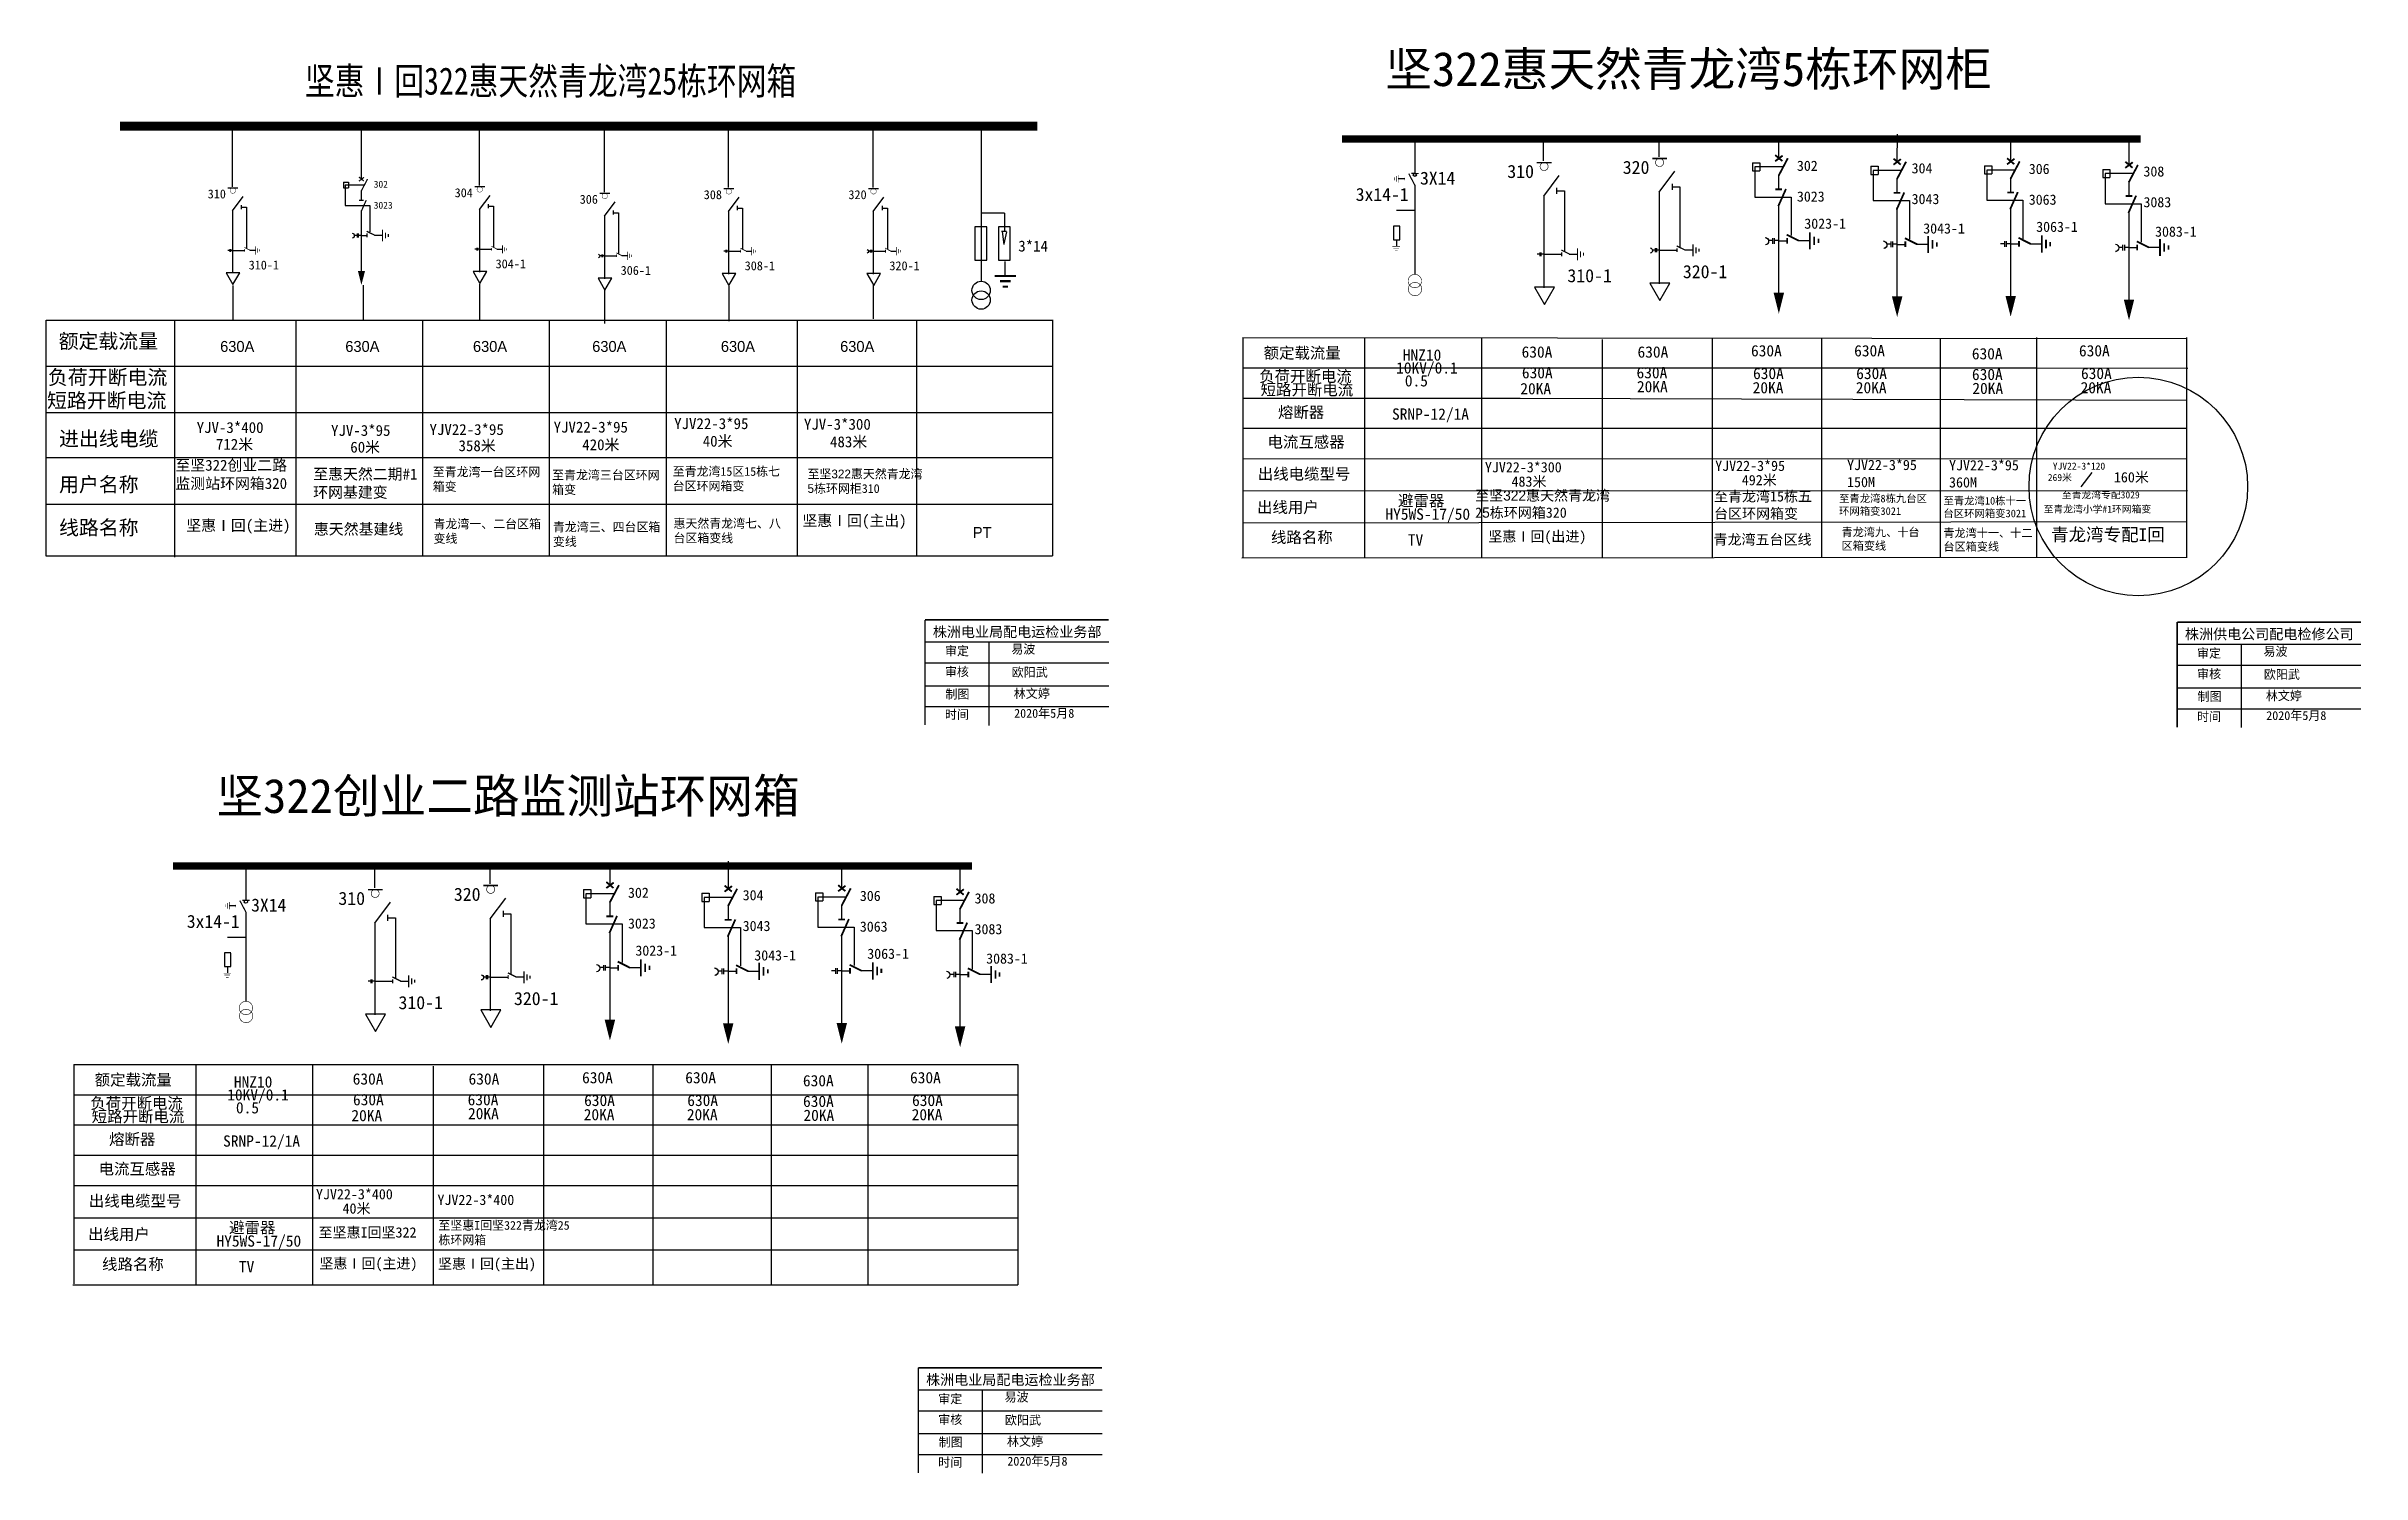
# Model space of a CAD drawing. Extents: x 151 to 891, y -387 to 78.
# Drawn here: x 164.9 to 561.8, y -182.2 to 62.6 of the extents above; entities that cross this region are included whole.
import ezdxf

# ---------------------------------------------------------------- set-up
doc = ezdxf.new("R2010")
doc.units = 0
doc.header["$LTSCALE"] = 0.774411
doc.linetypes.add('CENTER', pattern=[50.8, 31.75, -6.35, 6.35, -6.35])
doc.layers.get('0').update_dxf_attribs({"linetype": 'CONTINUOUS'})
doc.layers.add('1', color=7, linetype='CONTINUOUS')
doc.layers.add('2', color=7, linetype='CONTINUOUS')
doc.styles.add('HZ', font='')
doc.styles.add('ST', font='', dxfattribs={"width": 0.8})
doc.styles.get("Standard").update_dxf_attribs({"font": '', "height": 2.5})
doc.styles.add('字体', font='', dxfattribs={"height": 2.5})
doc.styles.add('宋体', font='simsun.ttc')
doc.styles.add('楷体_GB2312_txtstyle_3.00_0_0', font='', dxfattribs={"height": 3})
doc.styles.get('HZ').set_extended_font_data('SimSun')
doc.styles.get('ST').set_extended_font_data('SimSun')
doc.styles.get('Standard').set_extended_font_data('SimSun')
doc.styles.get('字体').set_extended_font_data('KaiTi_GB2312')
doc.styles.get('楷体_GB2312_txtstyle_3.00_0_0').set_extended_font_data('楷体_GB2312')

msp = doc.modelspace()

# ---------------------------------------------------------------- texts
at = {"color": 0}
for s, height, p in [('3X14', 2.22, (400.38, 38.86)), ('310', 2.241, (415.34, 40)), ('320', 2.241, (435.13, 40.7)), ('310', 1.528, (192.59, 36.5)), ('304', 1.528, (234.92, 36.7)), ('306', 1.528, (256.35, 35.58)), ('308', 1.528, (277.61, 36.37)), ('320', 1.528, (302.41, 36.37)), ('3x14-1', 2.22, (389.36, 36.07)), ('310-1', 1.528, (199.61, 24.31)), ('304-1', 1.528, (241.94, 24.51)), ('306-1', 1.528, (263.37, 23.39)), ('308-1', 1.528, (284.63, 24.18)), ('320-1', 1.528, (309.43, 24.18)), ('310-1', 2.241, (425.64, 22.13)), ('320-1', 2.241, (445.43, 22.82)), ('310', 2.241, (214.99, -84.64)), ('320', 2.241, (234.78, -83.94)), ('3x14-1', 2.22, (189.01, -88.57)), ('3X14', 2.22, (200.03, -85.77)), ('310-1', 2.241, (225.29, -102.51)), ('320-1', 2.241, (245.08, -101.81))]:
    msp.add_text(s, height=height, dxfattribs=at).set_placement(p)
for s, height, style, p in [('302', 1.747, '宋体', (464.98, 41.22)), ('304', 1.747, '宋体', (484.64, 40.79)), ('306', 1.747, '宋体', (504.72, 40.68)), ('308', 1.747, '宋体', (524.38, 40.25)), ('302', 1.191, '宋体', (221.05, 38.33)), ('3023', 1.191, '宋体', (221.05, 34.73)), ('3023', 1.747, '宋体', (464.98, 35.95)), ('3043', 1.747, '宋体', (484.64, 35.52)), ('3063', 1.747, '宋体', (504.72, 35.41)), ('3083', 1.747, '宋体', (524.38, 34.98)), ('3023-1', 1.747, '宋体', (466.25, 31.3)), ('3043-1', 1.747, '宋体', (486.63, 30.47)), ('3063-1', 1.747, '宋体', (505.99, 30.76)), ('3083-1', 1.747, '宋体', (526.37, 29.93)), ('额定载流量', 1.939, 'HZ', (373.57, 9.04)), ('10KV/0.1', 1.939, 'HZ', (396.29, 6.47)), ('HNZ10', 1.939, 'HZ', (397.43, 8.68)), ('630A', 1.939, 'HZ', (417.79, 9.2)), ('630A', 1.939, 'HZ', (437.66, 9.2)), ('630A', 1.939, 'HZ', (457.11, 9.41)), ('630A', 1.939, 'HZ', (474.79, 9.41)), ('630A', 1.939, 'HZ', (494.96, 8.9)), ('630A', 1.939, 'HZ', (513.32, 9.41)), ('负荷开断电流', 1.939, 'HZ', (372.81, 5.04)), ('短路开断电流', 1.939, 'HZ', (373.06, 2.74)), ('0.5', 1.939, 'HZ', (397.78, 4.26)), ('20KA', 1.939, 'HZ', (417.57, 2.91)), ('630A', 1.939, 'HZ', (417.84, 5.65)), ('630A', 1.939, 'HZ', (437.49, 5.65)), ('20KA', 1.939, 'HZ', (437.56, 3.26)), ('20KA', 1.939, 'HZ', (457.39, 3.08)), ('630A', 1.939, 'HZ', (457.46, 5.52)), ('20KA', 1.939, 'HZ', (475.07, 3.08)), ('630A', 1.939, 'HZ', (475.14, 5.52)), ('630A', 1.939, 'HZ', (494.98, 5.35)), ('20KA', 1.939, 'HZ', (495.05, 2.96)), ('20KA', 1.939, 'HZ', (513.6, 3.08)), ('630A', 1.939, 'HZ', (513.67, 5.52)), ('熔断器', 1.939, 'HZ', (376.03, -1.14)), ('电流互感器', 1.939, 'HZ', (374.24, -6.23)), ('出线电缆型号', 1.939, 'HZ', (372.57, -11.71)), ('出线用户', 1.939, 'HZ', (372.44, -17.42)), ('避雷器', 1.939, 'HZ', (396.61, -16.3)), ('线路名称', 1.939, 'HZ', (374.83, -22.57)), ('TV', 1.939, 'HZ', (398.29, -23.02)), ('302', 1.747, '宋体', (264.63, -83.42)), ('304', 1.747, '宋体', (284.29, -83.84)), ('306', 1.747, '宋体', (304.37, -83.96)), ('308', 1.747, '宋体', (324.03, -84.39)), ('3023', 1.747, '宋体', (264.63, -88.69)), ('3043', 1.747, '宋体', (284.29, -89.12)), ('3063', 1.747, '宋体', (304.37, -89.23)), ('3083', 1.747, '宋体', (324.03, -89.66)), ('3023-1', 1.747, '宋体', (265.9, -93.34)), ('3043-1', 1.747, '宋体', (286.28, -94.16)), ('3063-1', 1.747, '宋体', (305.64, -93.88)), ('3083-1', 1.747, '宋体', (326.02, -94.71)), ('额定载流量', 1.939, 'HZ', (173.22, -115.59)), ('HNZ10', 1.939, 'HZ', (197.08, -115.95)), ('630A', 1.939, 'HZ', (217.44, -115.44)), ('630A', 1.939, 'HZ', (237.3, -115.44)), ('630A', 1.939, 'HZ', (256.76, -115.22)), ('630A', 1.939, 'HZ', (274.44, -115.22)), ('630A', 1.939, 'HZ', (294.61, -115.74)), ('630A', 1.939, 'HZ', (312.97, -115.22)), ('负荷开断电流', 1.939, 'HZ', (172.46, -119.6)), ('10KV/0.1', 1.939, 'HZ', (195.94, -118.17)), ('0.5', 1.939, 'HZ', (197.43, -120.38)), ('630A', 1.939, 'HZ', (217.49, -118.99)), ('630A', 1.939, 'HZ', (237.14, -118.99)), ('630A', 1.939, 'HZ', (257.11, -119.12)), ('630A', 1.939, 'HZ', (274.79, -119.12)), ('630A', 1.939, 'HZ', (294.63, -119.28)), ('630A', 1.939, 'HZ', (313.32, -119.12)), ('短路开断电流', 1.939, 'HZ', (172.71, -121.89)), ('20KA', 1.939, 'HZ', (217.22, -121.72)), ('20KA', 1.939, 'HZ', (237.21, -121.38)), ('20KA', 1.939, 'HZ', (257.04, -121.56)), ('20KA', 1.939, 'HZ', (274.72, -121.56)), ('20KA', 1.939, 'HZ', (294.7, -121.68)), ('20KA', 1.939, 'HZ', (313.25, -121.56)), ('熔断器', 1.939, 'HZ', (175.68, -125.78)), ('电流互感器', 1.939, 'HZ', (173.89, -130.86)), ('出线电缆型号', 1.939, 'HZ', (172.22, -136.35)), ('避雷器', 1.939, 'HZ', (196.26, -140.93)), ('出线用户', 1.939, 'HZ', (172.09, -142.06)), ('线路名称', 1.939, 'HZ', (174.48, -147.21)), ('TV', 1.939, 'HZ', (197.94, -147.65))]:
    msp.add_text(s, height=height, dxfattribs=dict(style=style)).set_placement(p)
for s, height, p in [('3*14', 1.875, (331.52, 27.39)), ('HY5WS-17/50', 1.9395, (394.45, -18.6)), ('HY5WS-17/50', 1.9395, (194.1, -143.23))]:
    msp.add_text(s, height=height).set_placement(p)
at = {"linetype": 'Continuous'}
for s, p in [('额定载流量', (167.04, 10.78)), ('负荷开断电流', (165.21, 4.58)), ('短路开断电流', (165.05, 0.6)), ('进出线电缆', (167.11, -5.95)), ('用户名称', (167.11, -13.8)), ('线路名称', (167.11, -21.2))]:
    msp.add_text(s, height=2.5, dxfattribs=at).set_placement(p)
at = {"color": 0, "linetype": 'Continuous', "char_height": 5.8658, "width": 127.6041, "attachment_point": 1, "style": '字体'}
for s, insert in [('{\\fSimSun|b0|i0|c134|p2;坚}322{\\fSimSun|b0|i0|c134|p2;惠天然青龙湾}5{\\fSimSun|b0|i0|c134|p2;栋环网柜}', (394.43, 61.62)), ('{\\fSimSun|b0|i0|c134|p2;坚}322{\\fSimSun|b0|i0|c134|p2;创业二路监测站环网箱}', (194.08, -63.01))]:
    msp.add_mtext(s, dxfattribs=dict(at, insert=insert))
at = {"linetype": 'Continuous', "attachment_point": 1}
for s, insert, char_height, width, style in [('{\\f\uffbfﾬￌﾣﾤ_GB2312|b0|i0|c134|p49;630A}', (194.73, 12.05), 1.8715, 14.7835, '字体'), ('{\\f\uffbfﾬￌﾣﾤ_GB2312|b0|i0|c134|p49;630A}', (216.18, 12.05), 1.8715, 14.7835, '字体'), ('{\\f\uffbfﾬￌﾣﾤ_GB2312|b0|i0|c134|p49;630A}', (238.06, 12.05), 1.8715, 14.7835, '字体'), ('{\\f\uffbfﾬￌﾣﾤ_GB2312|b0|i0|c134|p49;630A}', (258.5, 12.05), 1.8715, 14.7835, '字体'), ('{\\f\uffbfﾬￌﾣﾤ_GB2312|b0|i0|c134|p49;630A}', (280.55, 12.05), 1.8715, 14.7835, '字体'), ('{\\f\uffbfﾬￌﾣﾤ_GB2312|b0|i0|c134|p49;630A}', (300.99, 12.05), 1.8715, 14.7835, '字体'), ('YJV-3*400', (190.7, -1.85), 1.872, 10.0239, '字体'), ('YJV-3*95', (213.73, -2.35), 1.872, 10.0239, '字体'), ('YJV22-3*95', (230.61, -2.19), 1.872, 10.0239, '字体'), ('YJV22-3*95', (251.88, -1.78), 1.872, 10.0239, '字体'), ('YJV22-3*95', (272.54, -1.18), 1.872, 10.0239, '字体'), ('40{\\fSimSun|b0|i0|c134|p2;米}', (277.44, -4.19), 1.8715, 10.0239, '字体'), ('YJV-3*300', (294.78, -1.29), 1.872, 10.0239, '字体'), ('712{\\fSimSun|b0|i0|c134|p2;米}', (194, -4.72), 1.8715, 10.0239, '字体'), ('60{\\fKaiTi_GB2312|b0|i0|c134|p32;米}', (217.03, -5.21), 1.8715, 10.0239, '字体'), ('358{\\fSimSun|b0|i0|c134|p2;米}', (235.58, -4.97), 1.8715, 10.0239, '字体'), ('420{\\fSimSun|b0|i0|c134|p2;米}', (256.79, -4.8), 1.8715, 10.0239, '字体'), ('483{\\fSimSun|b0|i0|c134|p2;米}', (299.26, -4.3), 1.8715, 10.0239, '字体'), ('{\\fSimSun|b0|i0|c134|p2;至坚322创业二路监测站环网箱320}', (187.06, -8.32), 1.8715, 19.8125, '字体'), ('至惠天然二期#1环网基建变', (210.67, -9.83), 1.8715, 18.4535, '字体'), ('{\\fSimSun|b0|i0|c134|p2;至\\C0;青龙湾一台区环网箱变}', (231.17, -9.65), 1.5, 19.8125, '字体'), ('{\\fSimSun|b0|i0|c134|p2;至\\C0;青龙湾三台区环网箱变}', (251.63, -10.18), 1.5, 19.8125, '字体'), ('{\\fSimSun|b0|i0|c134|p2;至\\C0;青龙湾15区15栋七台区环网箱变}', (272.29, -9.57), 1.5, 19.8125, '字体'), ('{\\fSimSun|b0|i0|c134|p2;至\\C0;坚\\f\uffbfﾬￌﾣﾤ_GB2312|b0|i0|c134|p49;322\\fSimSun|b0|i0|c134|p2;惠天然青龙湾\\f\uffbfﾬￌﾣﾤ_GB2312|b0|i0|c134|p49;5\\fSimSun|b0|i0|c134|p2;栋环网柜310}', (295.4, -10), 1.5, 19.8125, '字体'), ('YJV22-3*300', (411.5, -8.71), 1.7597, 14.6997, '字体'), ('483{\\fSimSun|b0|i0|c134|p2;米}', (416.06, -11.16), 1.7597, 14.6997, '字体'), ('YJV22-3*95', (450.97, -8.47), 1.76, 14.6997, '字体'), ('492{\\fSimSun|b0|i0|c134|p2;米}', (455.53, -10.92), 1.7597, 14.6997, '字体'), ('{\\fSimSun|b0|i0|c134|p2;YJV22-3*95\\P150M}', (473.57, -8.32), 1.7597, 17.7294, '字体'), ('{\\fSimSun|b0|i0|c134|p2;YJV22-3*95\\P360M}', (491.05, -8.37), 1.7597, 17.7294, '字体'), ('{\\fSimSun|b0|i0|c134|p2;269米}', (507.98, -10.76), 1.2, 14.6997, '字体'), ('YJV22-3*120', (508.84, -8.8), 1.2, 14.6997, '字体'), ('{\\fSimSun|b0|i0|c134|p2;160米}', (519.31, -10.43), 1.7597, 14.6997, '宋体'), ('{\\fSimSun|b0|i0|c134|p2;至\\C0;坚\\f\uffbfﾬￌﾣﾤ_GB2312|b0|i0|c134|p49;322\\fSimSun|b0|i0|c134|p2;惠天然青龙湾2\\f\uffbfﾬￌﾣﾤ_GB2312|b0|i0|c134|p49;5\\fSimSun|b0|i0|c134|p2;栋环网箱320}', (409.83, -13.56), 1.75975, 23.1234, '字体'), ('{\\fSimSun|b0|i0|c134|p2;至\\C0;青龙湾15栋五台区环网箱变}', (450.77, -13.71), 1.7597, 17.7294, '字体'), ('{\\fSimSun|b0|i0|c134|p2;至\\C0;青龙湾8栋九台区环网箱变3021}', (472.2, -14.3), 1.3, 15.0625, '字体'), ('{\\fSimSun|b0|i0|c134|p2;至\\C0;青龙湾10栋十一台区环网箱变3021}', (490.1, -14.7), 1.3, 15.0625, '字体'), ('{\\fSimSun|b0|i0|c134|p2;至\\C0;青龙湾专配3029}', (510.39, -13.74), 1.2, 29.0541, '字体'), ('{\\fSimSun|b0|i0|c134|p2;坚惠Ⅰ回(主进)}', (188.91, -18.63), 1.8715, 19.8125, '字体'), ('惠天然基建线', (210.79, -19.26), 1.872, 19.8125, '字体'), ('{\\fSimSun|b0|i0|c134|p2;\\C0;青龙湾一、二台区箱变线}', (231.3, -18.57), 1.5, 19.8125, '字体'), ('{\\fSimSun|b0|i0|c134|p2;\\C0;青龙湾三、四台区箱变线}', (251.76, -19.1), 1.5, 19.8125, '字体'), ('{\\fSimSun|b0|i0|c134|p2;\\C0;惠天然青龙湾七、八台区箱变线}', (272.42, -18.49), 1.5, 19.8125, '字体'), ('{\\fSimSun|b0|i0|c134|p2;坚惠Ⅰ回(主出)}', (294.52, -17.81), 1.8715, 19.8125, '字体'), ('{\\fSimSun|b0|i0|c134|p2;\\C0;青龙湾九、十台区箱变线}', (472.63, -20.03), 1.4, 14.2048, '字体'), ('{\\fSimSun|b0|i0|c134|p2;\\C0;青龙湾专配I回}', (508.54, -20.05), 2.1997, 29.0541, '字体'), ('{\\f\uffbfﾬￌﾣﾤ_GB2312|b0|i0|c134|p49;PT}', (323.74, -19.84), 1.8715, 14.7835, '字体'), ('{\\fSimSun|b0|i0|c134|p2;坚惠Ⅰ回(出进)}', (412.09, -20.58), 1.7597, 29.0541, '字体'), ('{\\fSimSun|b0|i0|c134|p2;\\C0;青龙湾五台区线}', (450.69, -21.1), 1.7597, 17.7294, '字体'), ('{\\fSimSun|b0|i0|c134|p2;\\C0;青龙湾十一、十二台区箱变线}', (490.08, -20.17), 1.4, 15.5673, '字体'), ('株洲电业局配电运检业务部', (316.87, -36.94), 1.7664, 41.3936, '字体'), ('{\\fSimSun|b0|i0|c134|p2;株洲供电公司配电检修公司}', (531.49, -37.32), 1.7664, 41.3936, '字体'), ('审定', (318.94, -40.34), 1.514, 11.8408, '字体'), ('{\\fSimSun|b0|i0|c134|p2;易波}', (330.32, -40.03), 1.5141, 11.8408, '字体'), ('审定', (533.56, -40.73), 1.514, 11.8408, '字体'), ('{\\fSimSun|b0|i0|c134|p2;易波}', (544.94, -40.42), 1.5141, 11.8408, '字体'), ('审核', (318.94, -43.91), 1.514, 11.8408, '字体'), ('制图', (319.02, -47.75), 1.514, 11.8408, '字体'), ('{\\fSimSun|b0|i0|c134|p2;欧阳武}', (330.38, -43.99), 1.5141, 16.682, '字体'), ('{\\fSimSun|b0|i0|c134|p2;林文婷}', (330.73, -47.65), 1.5141, 30.5085, '字体'), ('审核', (533.56, -44.29), 1.514, 11.8408, '字体'), ('{\\fSimSun|b0|i0|c134|p2;欧阳武}', (545, -44.37), 1.5141, 16.682, '字体'), ('时间', (318.94, -51.23), 1.514, 11.8408, '字体'), ('{\\fSimSun|b0|i0|c134|p2;2020年5月8}', (330.81, -51.03), 1.5141, 13.4418, '楷体_GB2312_txtstyle_3.00_0_0'), ('制图', (533.64, -48.14), 1.514, 11.8408, '字体'), ('时间', (533.56, -51.61), 1.514, 11.8408, '字体'), ('{\\fSimSun|b0|i0|c134|p2;林文婷}', (545.35, -48.03), 1.5141, 30.5085, '字体'), ('{\\fSimSun|b0|i0|c134|p2;2020年5月8}', (545.42, -51.42), 1.5141, 13.4418, '楷体_GB2312_txtstyle_3.00_0_0'), ('YJV22-3*400', (211.15, -133.35), 1.7597, 14.6997, '字体'), ('YJV22-3*400', (231.97, -134.33), 1.7597, 14.6997, '字体'), ('40{\\fSimSun|b0|i0|c134|p2;米}', (215.7, -135.8), 1.7597, 14.6997, '字体'), ('{\\fSimSun|b0|i0|c134|p2;至\\C0;坚惠I回坚322青龙湾25栋环网箱}', (232.14, -138.83), 1.5, 23.1234, '字体'), ('{\\fSimSun|b0|i0|c134|p2;至\\C0;坚惠I回坚322}', (211.59, -139.91), 1.7597, 23.1234, '字体'), ('{\\fSimSun|b0|i0|c134|p2;坚惠Ⅰ回(主进)}', (211.74, -145.22), 1.7597, 29.0541, '字体'), ('{\\fSimSun|b0|i0|c134|p2;坚惠Ⅰ回(主出)}', (232.06, -145.27), 1.7597, 29.0541, '字体'), ('株洲电业局配电运检业务部', (315.72, -165.17), 1.7664, 41.3936, '字体'), ('审定', (317.79, -168.58), 1.514, 11.8408, '字体'), ('{\\fSimSun|b0|i0|c134|p2;易波}', (329.17, -168.27), 1.5141, 11.8408, '字体'), ('审核', (317.79, -172.14), 1.514, 11.8408, '字体'), ('{\\fSimSun|b0|i0|c134|p2;欧阳武}', (329.23, -172.22), 1.5141, 16.682, '字体'), ('制图', (317.87, -175.99), 1.514, 11.8408, '字体'), ('{\\fSimSun|b0|i0|c134|p2;林文婷}', (329.58, -175.88), 1.5141, 30.5085, '字体'), ('时间', (317.79, -179.46), 1.514, 11.8408, '字体'), ('{\\fSimSun|b0|i0|c134|p2;2020年5月8}', (329.65, -179.26), 1.5141, 13.4418, '楷体_GB2312_txtstyle_3.00_0_0')]:
    msp.add_mtext(s, dxfattribs=dict(at, insert=insert, char_height=char_height, width=width, style=style))
at = {"char_height": 1.939, "width": 11.8596, "attachment_point": 1}
for insert in [(395.58, 0.49), (195.23, -124.15)]:
    msp.add_mtext('SRNP-12/1A', dxfattribs=dict(at, insert=insert))
at = {"linetype": 'Continuous', "insert": (507.27, -16.18), "char_height": 1.2, "width": 31.7037, "attachment_point": 1}
msp.add_mtext('至青龙湾小学#1环网箱变', dxfattribs=at)
at = {"layer": '1', "style": 'ST', "width": 0.8}
msp.add_text('坚惠Ⅰ回322惠天然青龙湾25栋环网箱', height=4.68, dxfattribs=at).set_placement((209.25, 54.28))

# ---------------------------------------------------------------- blocks, each defined once
blk = doc.blocks.new('JD')
for points in [[(-2, 0.2), (-2, -0.2), (2, 0.2), (2, -0.2)], [(1, -1.2), (1, -0.8), (-1, -1.2), (-1, -0.8)], [(-0.5, -1.8), (-0.5, -2.2), (0.5, -1.8), (0.5, -2.2)]]:
    blk.add_trace(points)

# ---------------------------------------------------------------- linework, layer by layer
at = {"color": 7}
for p, q in [((196.83, 38.5), (196.83, 48.9)), ((239.16, 38.7), (239.16, 49.09)), ((260.59, 37.58), (260.59, 48.36)), ((281.84, 38.37), (281.84, 48.76)), ((306.65, 38.37), (306.65, 49.15)), ((421.56, 42.93), (421.56, 46.26)), ((441.35, 43.63), (441.35, 46.96)), ((221.21, -81.71), (221.21, -78.38)), ((241, -81.01), (241, -77.68))]:
    msp.add_line(p, q, dxfattribs=at)
for p, q in [((218.91, 48.58), (218.91, 39.77)), ((399.49, 46.74), (399.49, 40.7)), ((461.85, 47.21), (461.85, 43.34)), ((482.14, 47.52), (482.12, 42.74)), ((501.59, 46.67), (501.59, 42.8)), ((521.88, 46.98), (521.86, 42.2)), ((397.77, 39.84), (396.65, 39.84)), ((420.42, 42.65), (422.9, 42.65)), ((440.21, 43.35), (442.69, 43.35)), ((457.37, 42.61), (458.63, 42.61)), ((457.37, 42.61), (457.37, 41.22)), ((457.37, 41.22), (458.63, 41.22)), ((457.77, 41.89), (457.77, 36.73)), ((462.48, 41.89), (457.77, 41.89)), ((458.63, 42.61), (458.63, 41.22)), ((461.85, 40.48), (461.85, 38.13)), ((477.65, 42.01), (478.91, 42.01)), ((477.65, 42.01), (477.65, 40.61)), ((477.65, 40.61), (478.91, 40.61)), ((478.05, 41.28), (478.05, 36.12)), ((482.75, 41.28), (478.05, 41.28)), ((478.91, 42.01), (478.91, 40.61)), ((482.12, 39.88), (482.12, 37.52)), ((497.11, 42.07), (498.37, 42.07)), ((497.11, 42.07), (497.11, 40.68)), ((497.11, 40.68), (498.37, 40.68)), ((497.51, 41.35), (497.51, 36.19)), ((502.21, 41.35), (497.51, 41.35)), ((498.37, 42.07), (498.37, 40.68)), ((501.59, 39.94), (501.59, 37.59)), ((517.39, 41.47), (518.64, 41.47)), ((517.39, 41.47), (517.39, 40.07)), ((517.39, 40.07), (518.64, 40.07)), ((517.79, 40.74), (517.79, 35.58)), ((522.49, 40.74), (517.79, 40.74)), ((518.64, 41.47), (518.64, 40.07)), ((196.05, 38.31), (197.75, 38.31)), ((215.86, 39.28), (216.72, 39.28)), ((215.86, 39.28), (215.86, 38.32)), ((215.86, 38.32), (216.72, 38.32)), ((216.13, 38.78), (216.13, 35.26)), ((219.34, 38.78), (216.13, 38.78)), ((216.72, 39.28), (216.72, 38.32)), ((218.91, 37.82), (218.91, 36.22)), ((238.38, 38.51), (240.08, 38.51)), ((259.81, 37.39), (261.51, 37.39)), ((281.07, 38.18), (282.76, 38.18)), ((305.87, 38.18), (307.57, 38.18)), ((399.49, 38.77), (399.49, 23.48)), ((423.78, 38.28), (423.78, 37.26)), ((423.81, 37.77), (425.12, 37.77)), ((425.12, 37.77), (425.12, 27.39)), ((443.57, 38.98), (443.57, 37.95)), ((443.6, 38.46), (444.91, 38.46)), ((444.91, 38.46), (444.91, 28.09)), ((457.77, 36.73), (463.98, 36.73)), ((463.98, 36.73), (463.98, 30.13)), ((478.05, 36.12), (484.25, 36.12)), ((484.25, 36.12), (484.25, 29.52)), ((497.51, 36.19), (503.72, 36.19)), ((503.72, 36.19), (503.72, 29.59)), ((521.86, 39.34), (521.86, 36.98)), ((198.34, 35.33), (198.34, 34.63)), ((198.36, 34.98), (199.26, 34.98)), ((199.26, 34.98), (199.26, 27.9)), ((216.13, 35.26), (220.37, 35.26)), ((218.91, 34.45), (218.91, 23.98)), ((220.37, 35.26), (220.37, 30.76)), ((240.68, 35.53), (240.68, 34.83)), ((240.69, 35.18), (241.59, 35.18)), ((241.59, 35.18), (241.59, 28.1)), ((262.1, 34.41), (262.1, 33.71)), ((262.12, 34.05), (263.02, 34.05)), ((263.02, 34.05), (263.02, 26.98)), ((283.36, 35.2), (283.36, 34.5)), ((283.38, 34.85), (284.28, 34.85)), ((284.28, 34.85), (284.28, 27.77)), ((308.17, 35.2), (308.17, 34.5)), ((308.18, 34.85), (309.08, 34.85)), ((309.08, 34.85), (309.08, 27.77)), ((396.32, 34.49), (399.49, 34.49)), ((461.85, 35.53), (461.85, 20.19)), ((482.12, 34.92), (482.12, 19.58)), ((501.59, 34.99), (501.59, 19.65)), ((517.79, 35.58), (523.99, 35.58)), ((521.86, 34.38), (521.86, 19.04)), ((523.99, 35.58), (523.99, 28.98)), ((218.91, 30.15), (219.9, 30.15)), ((221.19, 30.18), (222.54, 30.18)), ((239.21, 27.78), (241.26, 27.78)), ((242.17, 27.8), (243.11, 27.8)), ((396.32, 29.41), (396.32, 28.3)), ((461.85, 29.23), (463.3, 29.23)), ((465.19, 29.27), (467.17, 29.27)), ((482.12, 28.62), (483.57, 28.62)), ((485.47, 28.66), (487.44, 28.66)), ((501.59, 28.69), (503.04, 28.69)), ((504.93, 28.73), (506.91, 28.73)), ((521.86, 28.08), (523.31, 28.08)), ((525.21, 28.12), (527.18, 28.12)), ((196.88, 27.58), (198.93, 27.58)), ((199.84, 27.6), (200.78, 27.6)), ((260.64, 26.66), (262.69, 26.66)), ((263.6, 26.68), (264.54, 26.68)), ((281.9, 27.45), (283.95, 27.45)), ((284.86, 27.47), (285.8, 27.47)), ((306.7, 27.45), (308.76, 27.45)), ((309.66, 27.47), (310.61, 27.47)), ((329.23, 25.7), (329.23, 23.24)), ((421.63, 26.92), (424.64, 26.92)), ((425.97, 26.95), (427.36, 26.95)), ((441.42, 27.62), (444.44, 27.62)), ((445.76, 27.65), (447.15, 27.65)), ((370.02, 12.62), (370.02, -24.99)), ((390.89, 12.62), (390.89, -25.12)), ((410.9, 12.62), (410.9, -25.12)), ((431.6, 12.33), (431.6, -25.12)), ((450.48, 12.49), (450.48, -25.12)), ((469.21, 12.5), (469.21, -25.12)), ((489.53, 12.5), (489.53, -25.12)), ((506.07, 12.63), (506.07, -25.12)), ((531.78, 12.63), (531.78, -25.12)), ((370.02, 7.44), (506.01, 7.44)), ((506.07, 7.44), (531.97, 7.4)), ((164.93, -15.94), (337.37, -15.94)), ((199.14, -77.9), (199.14, -83.94)), ((261.5, -77.43), (261.5, -81.29)), ((281.79, -77.11), (281.77, -81.9)), ((301.24, -77.97), (301.24, -81.83)), ((321.53, -77.66), (321.51, -82.44)), ((220.07, -81.99), (222.55, -81.99)), ((239.86, -81.29), (242.34, -81.29)), ((257.02, -82.02), (258.28, -82.02)), ((257.02, -82.02), (257.02, -83.42)), ((257.42, -82.75), (257.42, -87.91)), ((262.12, -82.75), (257.42, -82.75)), ((258.28, -82.02), (258.28, -83.42)), ((277.3, -82.63), (278.55, -82.63)), ((277.3, -82.63), (277.3, -84.03)), ((278.55, -82.63), (278.55, -84.03)), ((296.76, -82.56), (298.02, -82.56)), ((296.76, -82.56), (296.76, -83.96)), ((297.16, -83.29), (297.16, -88.45)), ((301.86, -83.29), (297.16, -83.29)), ((298.02, -82.56), (298.02, -83.96)), ((317.04, -83.17), (318.29, -83.17)), ((317.04, -83.17), (317.04, -84.57)), ((318.29, -83.17), (318.29, -84.57)), ((197.42, -84.8), (196.3, -84.8)), ((199.14, -85.87), (199.14, -101.16)), ((223.43, -86.35), (223.43, -87.38)), ((223.46, -86.87), (224.77, -86.87)), ((224.77, -86.87), (224.77, -97.25)), ((243.22, -85.66), (243.22, -86.68)), ((243.25, -86.17), (244.56, -86.17)), ((244.56, -86.17), (244.56, -96.55)), ((257.02, -83.42), (258.28, -83.42)), ((261.5, -84.15), (261.5, -86.51)), ((277.3, -84.03), (278.55, -84.03)), ((277.7, -83.36), (277.7, -88.51)), ((282.4, -83.36), (277.7, -83.36)), ((281.77, -84.76), (281.77, -87.11)), ((296.76, -83.96), (298.02, -83.96)), ((301.24, -84.7), (301.24, -87.05)), ((317.04, -84.57), (318.29, -84.57)), ((317.44, -83.9), (317.44, -89.05)), ((322.14, -83.9), (317.44, -83.9)), ((321.51, -85.3), (321.51, -87.65)), ((195.97, -90.15), (199.14, -90.15)), ((257.42, -87.91), (263.63, -87.91)), ((261.5, -89.11), (261.5, -104.45)), ((263.63, -87.91), (263.63, -94.51)), ((277.7, -88.51), (283.9, -88.51)), ((281.77, -89.71), (281.77, -105.06)), ((283.9, -88.51), (283.9, -95.11)), ((297.16, -88.45), (303.37, -88.45)), ((301.24, -89.65), (301.24, -104.99)), ((303.37, -88.45), (303.37, -95.05)), ((317.44, -89.05), (323.64, -89.05)), ((321.51, -90.25), (321.51, -105.6)), ((323.64, -89.05), (323.64, -95.65)), ((195.97, -95.22), (195.97, -96.34)), ((221.28, -97.72), (224.29, -97.72)), ((225.62, -97.69), (227.01, -97.69)), ((241.07, -97.02), (244.09, -97.02)), ((245.41, -96.99), (246.8, -96.99)), ((261.5, -95.41), (262.95, -95.41)), ((264.84, -95.37), (266.82, -95.37)), ((281.77, -96.01), (283.22, -96.01)), ((285.12, -95.97), (287.09, -95.97)), ((301.24, -95.95), (302.69, -95.95)), ((304.58, -95.91), (306.56, -95.91)), ((321.51, -96.55), (322.96, -96.55)), ((324.86, -96.51), (326.83, -96.51)), ((169.67, -112.02), (169.67, -149.63)), ((190.54, -112.02), (190.54, -149.76)), ((210.55, -112.02), (210.55, -149.76)), ((231.25, -112.31), (231.25, -149.76)), ((250.12, -112.15), (250.12, -149.76)), ((268.86, -112.14), (268.86, -149.76)), ((289.18, -112.14), (289.18, -149.76)), ((305.72, -112.01), (305.72, -149.76)), ((331.43, -112.01), (331.43, -149.76)), ((169.67, -117.19), (305.66, -117.19)), ((305.72, -117.19), (331.43, -117.19))]:
    msp.add_line(p, q)
at = {"linetype": 'Continuous'}
for p, q in [((325.16, 48.58), (325.16, 22.37)), ((329.15, 33.98), (325.16, 33.98)), ((329.15, 33.98), (329.14, 30.87)), ((329.51, 30.81), (328.65, 30.81)), ((328.77, 30.81), (329.02, 28.59)), ((329.51, 30.74), (329.02, 28.71)), ((164.93, 15.63), (337.37, 15.63)), ((164.93, -24.86), (164.93, 15.63)), ((186.88, 15.47), (186.88, -24.99)), ((207.72, 15.6), (207.72, -24.86)), ((229.4, 15.6), (229.4, -24.86)), ((251.12, 15.55), (251.12, -24.86)), ((271.19, 15.63), (271.19, -24.86)), ((293.63, 15.63), (293.63, -24.86)), ((314.09, 15.63), (314.09, -24.86)), ((337.37, 15.68), (337.37, -24.81)), ((370.02, 12.63), (531.74, 12.45)), ((164.94, 7.75), (337.37, 7.75)), ((371.84, 7.44), (390.32, 7.44)), ((370.02, 2.27), (417.56, 2.27)), ((417.34, 2.27), (531.83, 1.91)), ((164.94, -0.24), (337.37, -0.24)), ((370.02, -2.9), (531.74, -2.87)), ((164.94, -7.94), (337.37, -7.94)), ((370.02, -8.14), (531.83, -8.09)), ((370.02, -13.65), (531.92, -13.59)), ((370.02, -19.15), (531.83, -18.9)), ((337.37, -24.85), (164.93, -24.86)), ((369.86, -25.12), (531.83, -25.03)), ((315.56, -39.56), (347.04, -39.56)), ((326.49, -39.56), (326.49, -53.86)), ((315.56, -43.14), (347.04, -43.14)), ((530.18, -39.94), (561.65, -39.94)), ((530.18, -43.52), (561.65, -43.52)), ((541.1, -39.94), (541.1, -54.24)), ((315.56, -47.05), (347.04, -47.05)), ((530.18, -47.44), (561.65, -47.44)), ((315.56, -50.64), (347.04, -50.64)), ((530.18, -51.02), (561.65, -51.02)), ((169.67, -112.01), (331.43, -112.01)), ((171.49, -117.19), (189.96, -117.19)), ((169.67, -122.37), (217.21, -122.37)), ((216.99, -122.37), (331.43, -122.37)), ((169.67, -127.54), (331.43, -127.54)), ((169.67, -132.77), (331.43, -132.77)), ((169.67, -138.29), (331.43, -138.29)), ((169.67, -143.79), (331.43, -143.79)), ((169.5, -149.76), (331.43, -149.76)), ((314.41, -167.79), (345.88, -167.79)), ((325.33, -167.79), (325.33, -182.09)), ((314.41, -171.37), (345.88, -171.37)), ((314.41, -175.29), (345.88, -175.29)), ((314.41, -178.87), (345.88, -178.87))]:
    msp.add_line(p, q, dxfattribs=at)
at = {"color": 0}
for p, q in [((421.58, 36.91), (421.58, 21.16)), ((441.37, 37.61), (441.37, 21.85)), ((196.84, 34.39), (196.84, 23.65)), ((239.18, 34.59), (239.18, 23.85)), ((260.6, 33.47), (260.6, 22.73)), ((281.86, 34.26), (281.86, 23.52)), ((306.67, 34.26), (306.67, 23.52)), ((241.02, -87.03), (241.02, -102.78)), ((221.23, -87.73), (221.23, -103.48))]:
    msp.add_line(p, q, dxfattribs=at)
at = {"linetype": 'CENTER'}
for p, q in [((196.87, 21.59), (196.87, 15.56)), ((219.24, 21.64), (219.24, 15.62)), ((239.2, 21.79), (239.2, 15.76)), ((260.61, 21.05), (260.61, 15.02)), ((281.89, 21.45), (281.89, 15.43)), ((306.67, 21.84), (306.67, 15.82))]:
    msp.add_line(p, q, dxfattribs=at)
at = {"color": 0, "linetype": 'Continuous'}
msp.add_line((515.53, -10.49), (513.67, -12.97), dxfattribs=at)
for points, const_width in [([(386.99, 46.69), (523.92, 46.69)], 1.28), ([(461.25, 42.87), (462.53, 43.83)], 0.314), ([(461.26, 43.92), (462.49, 42.9)], 0.314), ([(218.5, 39.45), (219.38, 40.11)], 0.214), ([(218.51, 40.17), (219.35, 39.47)], 0.214), ([(218.91, 37.77), (219.98, 39.8)], 0.214), ([(395.99, 40.08), (395.99, 39.62)], 0.0908), ([(396.32, 40.35), (396.32, 39.37)], 0.0908), ([(396.64, 40.5), (396.64, 39.22)], 0.0908), ([(397.77, 40.06), (397.77, 39.61)], 0.0908), ([(399.49, 38.77), (398.45, 40.74)], 0.208), ([(400.12, 40.77), (398.89, 40.78)], 0.208), ([(420.42, 42.65), (422.9, 42.65)], 0.211), ([(440.21, 43.35), (442.69, 43.35)], 0.211), ([(461.85, 40.4), (463.42, 43.38)], 0.314), ([(481.52, 42.27), (482.8, 43.23)], 0.314), ([(481.53, 43.32), (482.77, 42.29)], 0.314), ([(482.12, 39.8), (483.69, 42.78)], 0.314), ([(500.99, 42.33), (502.27, 43.29)], 0.314), ([(501, 43.38), (502.23, 42.36)], 0.314), ([(501.59, 39.86), (503.16, 42.84)], 0.314), ([(521.26, 41.73), (522.54, 42.69)], 0.314), ([(521.27, 42.78), (522.51, 41.75)], 0.314), ([(521.86, 39.26), (523.43, 42.24)], 0.314), ([(196.05, 38.31), (197.75, 38.31)], 0.144), ([(218.53, 36.16), (219.32, 36.16)], 0.214), ([(218.87, 34.18), (219.77, 36.21)], 0.214), ([(238.38, 38.51), (240.08, 38.51)], 0.144), ([(259.81, 37.39), (261.51, 37.39)], 0.144), ([(281.07, 38.18), (282.76, 38.18)], 0.144), ([(305.87, 38.18), (307.57, 38.18)], 0.144), ([(461.28, 38.05), (462.45, 38.05)], 0.314), ([(461.78, 35.15), (463.1, 38.11)], 0.314), ([(481.56, 37.44), (482.72, 37.44)], 0.314), ([(482.06, 34.54), (483.38, 37.51)], 0.314), ([(501.02, 37.51), (502.19, 37.51)], 0.314), ([(501.52, 34.61), (502.84, 37.57)], 0.314), ([(521.3, 36.9), (522.46, 36.9)], 0.314), ([(521.8, 34), (523.12, 36.97)], 0.314), ([(198.89, 28.08), (199.9, 27.58)], 0.15), ([(198.93, 27.81), (198.93, 27.35)], 0.15), ([(219.85, 30.86), (221.28, 30.15)], 0.214), ([(219.9, 30.48), (219.9, 29.82)], 0.214), ([(241.23, 28.28), (242.23, 27.78)], 0.15), ([(241.26, 28.01), (241.26, 27.55)], 0.15), ([(283.91, 27.95), (284.91, 27.45)], 0.15), ([(308.72, 27.96), (309.72, 27.45)], 0.15), ([(395.66, 28.29), (396.93, 28.29)], 0.0908), ([(395.81, 27.96), (396.78, 27.96)], 0.0908), ([(444.38, 28.35), (445.85, 27.62)], 0.22), ([(444.44, 27.96), (444.44, 27.28)], 0.22), ([(463.22, 30.28), (465.31, 29.23)], 0.314), ([(463.3, 29.71), (463.3, 28.75)], 0.314), ([(483.49, 29.67), (485.59, 28.62)], 0.314), ([(483.57, 29.11), (483.57, 28.14)], 0.314), ([(502.96, 29.74), (505.05, 28.69)], 0.314), ([(503.04, 29.17), (503.04, 28.21)], 0.314), ([(523.23, 29.13), (525.33, 28.08)], 0.314), ([(523.31, 28.57), (523.31, 27.6)], 0.314), ([(262.65, 27.16), (263.66, 26.66)], 0.15), ([(262.69, 26.89), (262.69, 26.43)], 0.15), ([(283.95, 27.68), (283.95, 27.22)], 0.15), ([(308.76, 27.69), (308.76, 27.22)], 0.15), ([(396.08, 27.56), (396.53, 27.56)], 0.0908), ([(424.59, 27.65), (426.06, 26.92)], 0.22), ([(424.64, 27.26), (424.64, 26.58)], 0.22), ([(186.64, -77.95), (323.57, -77.95)], 1.28), ([(220.07, -81.99), (222.55, -81.99)], 0.211), ([(239.86, -81.29), (242.34, -81.29)], 0.211), ([(260.9, -81.76), (262.17, -80.81)], 0.314), ([(260.91, -80.71), (262.14, -81.74)], 0.314), ([(261.5, -84.23), (263.07, -81.25)], 0.314), ([(281.17, -82.37), (282.45, -81.41)], 0.314), ([(281.18, -81.32), (282.42, -82.35)], 0.314), ([(281.77, -84.84), (283.34, -81.86)], 0.314), ([(300.64, -82.3), (301.91, -81.35)], 0.314), ([(300.65, -81.25), (301.88, -82.28)], 0.314), ([(301.24, -84.78), (302.81, -81.79)], 0.314), ([(320.91, -82.91), (322.19, -81.95)], 0.314), ([(320.92, -81.86), (322.16, -82.89)], 0.314), ([(321.51, -85.38), (323.08, -82.4)], 0.314), ([(195.64, -84.56), (195.64, -85.01)], 0.0908), ([(195.97, -84.29), (195.97, -85.26)], 0.0908), ([(196.29, -84.14), (196.29, -85.41)], 0.0908), ([(197.42, -84.57), (197.42, -85.03)], 0.0908), ([(199.14, -85.87), (198.1, -83.9)], 0.208), ([(199.77, -83.86), (198.54, -83.86)], 0.208), ([(260.93, -86.59), (262.1, -86.59)], 0.314), ([(261.43, -89.49), (262.75, -86.52)], 0.314), ([(281.21, -87.2), (282.37, -87.2)], 0.314), ([(281.71, -90.1), (283.03, -87.13)], 0.314), ([(300.67, -87.13), (301.84, -87.13)], 0.314), ([(301.17, -90.03), (302.49, -87.07)], 0.314), ([(320.95, -87.74), (322.11, -87.74)], 0.314), ([(321.45, -90.64), (322.77, -87.67)], 0.314), ([(262.87, -94.36), (264.96, -95.41)], 0.314), ([(262.95, -94.92), (262.95, -95.89)], 0.314), ([(283.14, -94.97), (285.24, -96.01)], 0.314), ([(302.61, -94.9), (304.7, -95.95)], 0.314), ([(195.31, -96.35), (196.58, -96.35)], 0.0908), ([(195.46, -96.67), (196.43, -96.67)], 0.0908), ([(195.73, -97.07), (196.18, -97.07)], 0.0908), ([(224.24, -96.98), (225.71, -97.72)], 0.22), ([(224.29, -97.38), (224.29, -98.06)], 0.22), ([(244.03, -96.29), (245.5, -97.02)], 0.22), ([(244.09, -96.68), (244.09, -97.36)], 0.22), ([(283.22, -95.53), (283.22, -96.5)], 0.314), ([(302.69, -95.46), (302.69, -96.43)], 0.314), ([(322.88, -95.51), (324.98, -96.55)], 0.314), ([(322.96, -96.07), (322.96, -97.04)], 0.314)]:
    msp.add_lwpolyline(points, dxfattribs=dict(const_width=const_width))
for points, const_width in [([(420.96, 41.96, 1), (422.34, 41.96, 1)], 0.106), ([(440.75, 42.65, 1), (442.13, 42.65, 1)], 0.106), ([(196.42, 37.84, 1), (197.36, 37.84, 1)], 0.072), ([(238.75, 38.04, 1), (239.69, 38.04, 1)], 0.072), ([(260.18, 36.91, 1), (261.12, 36.91, 1)], 0.072), ([(281.44, 37.7, 1), (282.38, 37.7, 1)], 0.072), ([(306.24, 37.71, 1), (307.18, 37.71, 1)], 0.072), ([(400.64, 22.33, -1), (398.34, 22.33, -1)], 0.0972), ([(400.67, 20.95, -1), (398.37, 20.95, -1)], 0.0972), ([(220.61, -82.68, 1), (221.98, -82.68, 1)], 0.106), ([(240.4, -81.98, 1), (241.78, -81.98, 1)], 0.106), ([(200.29, -102.31, -1), (197.99, -102.31, -1)], 0.0972), ([(200.32, -103.68, -1), (198.02, -103.68, -1)], 0.0972)]:
    msp.add_lwpolyline(points, format="xyb", close=True, dxfattribs=dict(const_width=const_width))
for points in [[(396.92, 31.76), (395.81, 31.76), (395.81, 29.41), (396.92, 29.41), (396.92, 31.73)], [(196.37, 27.8), (196.37, 27.34)], [(196.51, 27.8), (196.51, 27.34)], [(218.19, 30.16), (217.74, 30.16)], [(218.19, 30.46), (218.19, 29.81)], [(218.39, 30.46), (218.39, 29.81)], [(218.91, 30.16), (218.39, 30.16)], [(238.71, 27.79), (238.39, 27.79)], [(238.71, 28), (238.71, 27.54)], [(238.85, 28), (238.85, 27.54)], [(239.21, 27.79), (238.85, 27.79)], [(440.68, 27.94), (440.68, 27.27)], [(440.89, 27.94), (440.89, 27.27)], [(460.79, 29.25), (460.13, 29.25)], [(460.79, 29.69), (460.79, 28.73)], [(461.08, 29.69), (461.08, 28.73)], [(461.84, 29.25), (461.08, 29.25)], [(481.06, 28.64), (480.4, 28.64)], [(481.06, 29.08), (481.06, 28.13)], [(481.36, 29.08), (481.36, 28.13)], [(482.12, 28.64), (481.36, 28.64)], [(500.53, 28.71), (499.87, 28.71)], [(500.53, 29.15), (500.53, 28.19)], [(500.82, 29.15), (500.82, 28.19)], [(501.58, 28.71), (500.82, 28.71)], [(520.8, 28.1), (520.14, 28.1)], [(520.8, 28.54), (520.8, 27.58)], [(521.1, 28.54), (521.1, 27.58)], [(521.86, 28.1), (521.1, 28.1)], [(196.37, 27.59), (196.06, 27.59)], [(196.88, 27.59), (196.51, 27.59)], [(260.13, 26.67), (259.82, 26.67)], [(260.13, 26.88), (260.13, 26.42)], [(260.27, 26.88), (260.27, 26.42)], [(260.64, 26.67), (260.27, 26.67)], [(281.39, 27.46), (281.08, 27.46)], [(281.39, 27.67), (281.39, 27.21)], [(281.53, 27.67), (281.53, 27.21)], [(281.9, 27.46), (281.53, 27.46)], [(306.2, 27.46), (305.88, 27.46)], [(306.2, 27.67), (306.2, 27.22)], [(306.34, 27.67), (306.34, 27.22)], [(306.7, 27.46), (306.34, 27.46)], [(420.89, 26.93), (420.43, 26.93)], [(420.89, 27.24), (420.89, 26.57)], [(421.1, 27.24), (421.1, 26.57)], [(421.63, 26.93), (421.1, 26.93)], [(440.68, 27.63), (440.22, 27.63)], [(441.42, 27.63), (440.89, 27.63)], [(196.57, -92.88), (195.46, -92.88), (195.46, -95.22), (196.57, -95.22), (196.57, -92.91)], [(260.44, -94.95), (260.44, -95.91)], [(260.73, -94.95), (260.73, -95.91)], [(220.54, -97.71), (220.08, -97.71)], [(220.54, -97.4), (220.54, -98.07)], [(220.75, -97.4), (220.75, -98.07)], [(221.28, -97.71), (220.75, -97.71)], [(240.33, -97.01), (239.87, -97.01)], [(240.33, -96.7), (240.33, -97.37)], [(240.54, -96.7), (240.54, -97.37)], [(241.07, -97.01), (240.54, -97.01)], [(260.44, -95.39), (259.78, -95.39)], [(261.49, -95.39), (260.73, -95.39)], [(280.71, -96), (280.05, -96)], [(280.71, -95.56), (280.71, -96.51)], [(281.01, -95.56), (281.01, -96.51)], [(281.77, -96), (281.01, -96)], [(300.18, -95.93), (299.52, -95.93)], [(300.18, -95.49), (300.18, -96.45)], [(300.47, -95.49), (300.47, -96.45)], [(301.23, -95.93), (300.47, -95.93)], [(320.45, -96.54), (319.79, -96.54)], [(320.45, -96.1), (320.45, -97.05)], [(320.75, -96.1), (320.75, -97.05)], [(321.51, -96.54), (320.75, -96.54)]]:
    msp.add_lwpolyline(points)
for points, format in [([(396.32, 34.49, 0, 0, 0), (396.32, 31.16, 0.303, 0, 0), (396.32, 30.08, 0, 0, 0)], "xyseb"), ([(217.36, 30.53, -0.877934), (217.37, 29.66)], "xyb"), ([(439.82, 28.01, -0.877934), (439.84, 27.11)], "xyb"), ([(459.56, 29.79, -0.877934), (459.59, 28.51)], "xyb"), ([(479.84, 29.18, -0.877934), (479.86, 27.91)], "xyb"), ([(519.58, 28.64, -0.877934), (519.6, 27.36)], "xyb"), ([(218.94, 24.06, 1.22, 0, 0), (218.94, 21.64, 0, 0, 0)], "xyseb"), ([(259.55, 26.92, -0.877934), (259.56, 26.32)], "xyb"), ([(305.61, 27.72, -0.877934), (305.62, 27.11)], "xyb"), ([(461.88, 20.31, 1.79, 0, 0), (461.88, 16.76, 0, 0, 0)], "xyseb"), ([(482.16, 19.7, 1.79, 0, 0), (482.16, 16.15, 0, 0, 0)], "xyseb"), ([(501.62, 19.77, 1.79, 0, 0), (501.62, 16.22, 0, 0, 0)], "xyseb"), ([(521.9, 19.16, 1.79, 0, 0), (521.9, 15.61, 0, 0, 0)], "xyseb"), ([(195.97, -90.15, 0, 0, 0), (195.97, -93.48, 0.303, 0, 0), (195.97, -94.56, 0, 0, 0)], "xyseb"), ([(259.21, -94.85, -0.877934), (259.24, -96.13)], "xyb"), ([(239.47, -96.63, -0.877934), (239.49, -97.52)], "xyb"), ([(279.49, -95.46, -0.877934), (279.51, -96.73)], "xyb"), ([(319.23, -96, -0.877934), (319.25, -97.27)], "xyb"), ([(261.53, -104.33, 1.79, 0, 0), (261.53, -107.88, 0, 0, 0)], "xyseb"), ([(281.81, -104.94, 1.79, 0, 0), (281.81, -108.49, 0, 0, 0)], "xyseb"), ([(301.27, -104.87, 1.79, 0, 0), (301.27, -108.42, 0, 0, 0)], "xyseb"), ([(321.55, -105.48, 1.79, 0, 0), (321.55, -109.03, 0, 0, 0)], "xyseb")]:
    msp.add_lwpolyline(points, format=format)
at = {"linetype": 'Continuous'}
for points in [[(326.11, 31.65), (324.1, 31.65), (324.1, 25.89), (326.11, 25.89)], [(330.12, 31.65), (328.11, 31.65), (328.11, 25.88), (330.12, 25.88)]]:
    msp.add_lwpolyline(points, close=True, dxfattribs=at)
at = {"color": 7}
for points in [[(239.25, 21.91), (240.43, 23.94), (238.08, 23.94)], [(196.92, 21.71), (198.09, 23.74), (195.75, 23.74)], [(260.68, 20.79), (261.85, 22.82), (259.51, 22.82)], [(281.94, 21.58), (283.11, 23.61), (280.77, 23.61)], [(306.75, 21.58), (307.92, 23.61), (305.57, 23.61)], [(421.7, 18.31), (423.41, 21.29), (419.98, 21.29)], [(441.49, 19.01), (443.21, 21.98), (439.77, 21.98)], [(241.14, -105.63), (242.86, -102.65), (239.42, -102.65)], [(221.35, -106.33), (223.06, -103.35), (219.63, -103.35)]]:
    msp.add_lwpolyline(points, close=True, dxfattribs=at)
at = {"linetype": 'Continuous', "const_width": 0.252}
for points in [[(315.54, -35.77), (315.54, -53.8)], [(315.56, -35.77), (347.04, -35.77)], [(530.16, -36.15), (530.16, -54.18)], [(530.18, -36.15), (561.65, -36.15)], [(314.39, -164), (314.39, -182.03)], [(314.41, -164), (345.88, -164)]]:
    msp.add_lwpolyline(points, dxfattribs=at)
for centre in [(399.49, 40.54), (199.14, -84.09)]:
    msp.add_circle(centre, 0.271)
at = {"linetype": 'Continuous'}
for centre in [(325.16, 20.72), (325.16, 19.07)]:
    msp.add_circle(centre, 1.57, dxfattribs=at)
at = {"color": 1, "linetype": 'Continuous'}
msp.add_circle((523.49, -12.91), 18.73, dxfattribs=at)
for points in [[(331.12, 23.39), (331.12, 23.02), (327.48, 23.39), (327.48, 23.02)], [(328.39, 22.11), (328.39, 22.48), (330.21, 22.11), (330.21, 22.48)], [(329.76, 21.56), (329.76, 21.2), (328.84, 21.56), (328.84, 21.2)]]:
    msp.add_trace(points)
at = {"layer": '1', "const_width": 1.56}
msp.add_lwpolyline([(177.57, 48.9), (334.8, 48.9)], dxfattribs=at)
at = {"layer": '1'}
for points in [[(217.35, 30.54, -0.877934), (217.37, 29.67)], [(439.82, 28.02, -0.877934), (439.84, 27.12)], [(459.56, 29.8, -0.877934), (459.58, 28.53)], [(479.83, 29.2, -0.877934), (479.86, 27.92)], [(519.57, 28.65, -0.877934), (519.6, 27.38)], [(259.55, 26.93, -0.877934), (259.56, 26.32)], [(305.61, 27.73, -0.877934), (305.62, 27.12)], [(259.21, -94.84, -0.877934), (259.23, -96.11)], [(239.47, -96.62, -0.877934), (239.49, -97.51)], [(279.48, -95.44, -0.877934), (279.51, -96.72)], [(319.22, -95.98, -0.877934), (319.25, -97.26)]]:
    msp.add_lwpolyline(points, format="xyb", dxfattribs=at)
at = {"layer": '2'}
for p, q in [((421.58, 36.89), (424.25, 40.45)), ((441.37, 37.58), (444.04, 41.15)), ((196.84, 34.38), (198.66, 36.81)), ((239.18, 34.58), (241, 37.01)), ((260.6, 33.46), (262.42, 35.89)), ((281.86, 34.25), (283.68, 36.68)), ((306.67, 34.25), (308.49, 36.68)), ((221.23, -87.75), (223.9, -84.19)), ((241.02, -87.05), (243.69, -83.49))]:
    msp.add_line(p, q, dxfattribs=at)

# ---------------------------------------------------------------- block references
at = {"rotation": 90}
for p, xscale, yscale, zscale in [((200.8, 27.57), 0.3507343991677772, 0.3507343991677772, 0.3507343992299833), ((222.56, 30.14), 0.5003581618962016, 0.5003581618962016, 0.5003581622976833), ((243.13, 27.77), 0.3507343991677772, 0.3507343991677772, 0.3507343992299833), ((285.81, 27.44), 0.3507343991677772, 0.3507343991677772, 0.3507343992299833), ((310.62, 27.45), 0.3507343991677772, 0.3507343991677772, 0.3507343992299833), ((427.38, 26.91), 0.5143362800781865, 0.5143362800781865, 0.5143362801694091), ((447.17, 27.61), 0.5143362800781865, 0.5143362800781865, 0.5143362801694091), ((467.2, 29.22), 0.7337528235242883, 0.7337528235242883, 0.7337528241130435), ((487.47, 28.61), 0.7337528235242883, 0.7337528235242883, 0.7337528241130435), ((506.94, 28.67), 0.7337528235242883, 0.7337528235242883, 0.7337528241130435), ((527.21, 28.07), 0.7337528235242883, 0.7337528235242883, 0.7337528241130435), ((264.56, 26.65), 0.3507343991677772, 0.3507343991677772, 0.3507343992299833), ((266.85, -95.42), 0.7337528235242843, 0.7337528235242843, 0.7337528241130435), ((287.12, -96.03), 0.7337528235242843, 0.7337528235242843, 0.7337528241130435), ((306.58, -95.96), 0.7337528235242843, 0.7337528235242843, 0.7337528241130435), ((326.86, -96.57), 0.7337528235242843, 0.7337528235242843, 0.7337528241130435), ((227.03, -97.73), 0.514336280078183, 0.514336280078183, 0.5143362801694091), ((246.82, -97.03), 0.514336280078183, 0.514336280078183, 0.5143362801694091)]:
    msp.add_blockref('JD', p, dxfattribs=dict(at, xscale=xscale, yscale=yscale, zscale=zscale))

msp.set_redraw_order([(e.dxf.handle, doc.entitydb.next_handle()) for e in msp.query("TEXT MTEXT ATTDEF DIMENSION ARC_DIMENSION")])  # texts and dimensions are drawn at this point

doc.saveas('drawing.dxf')
